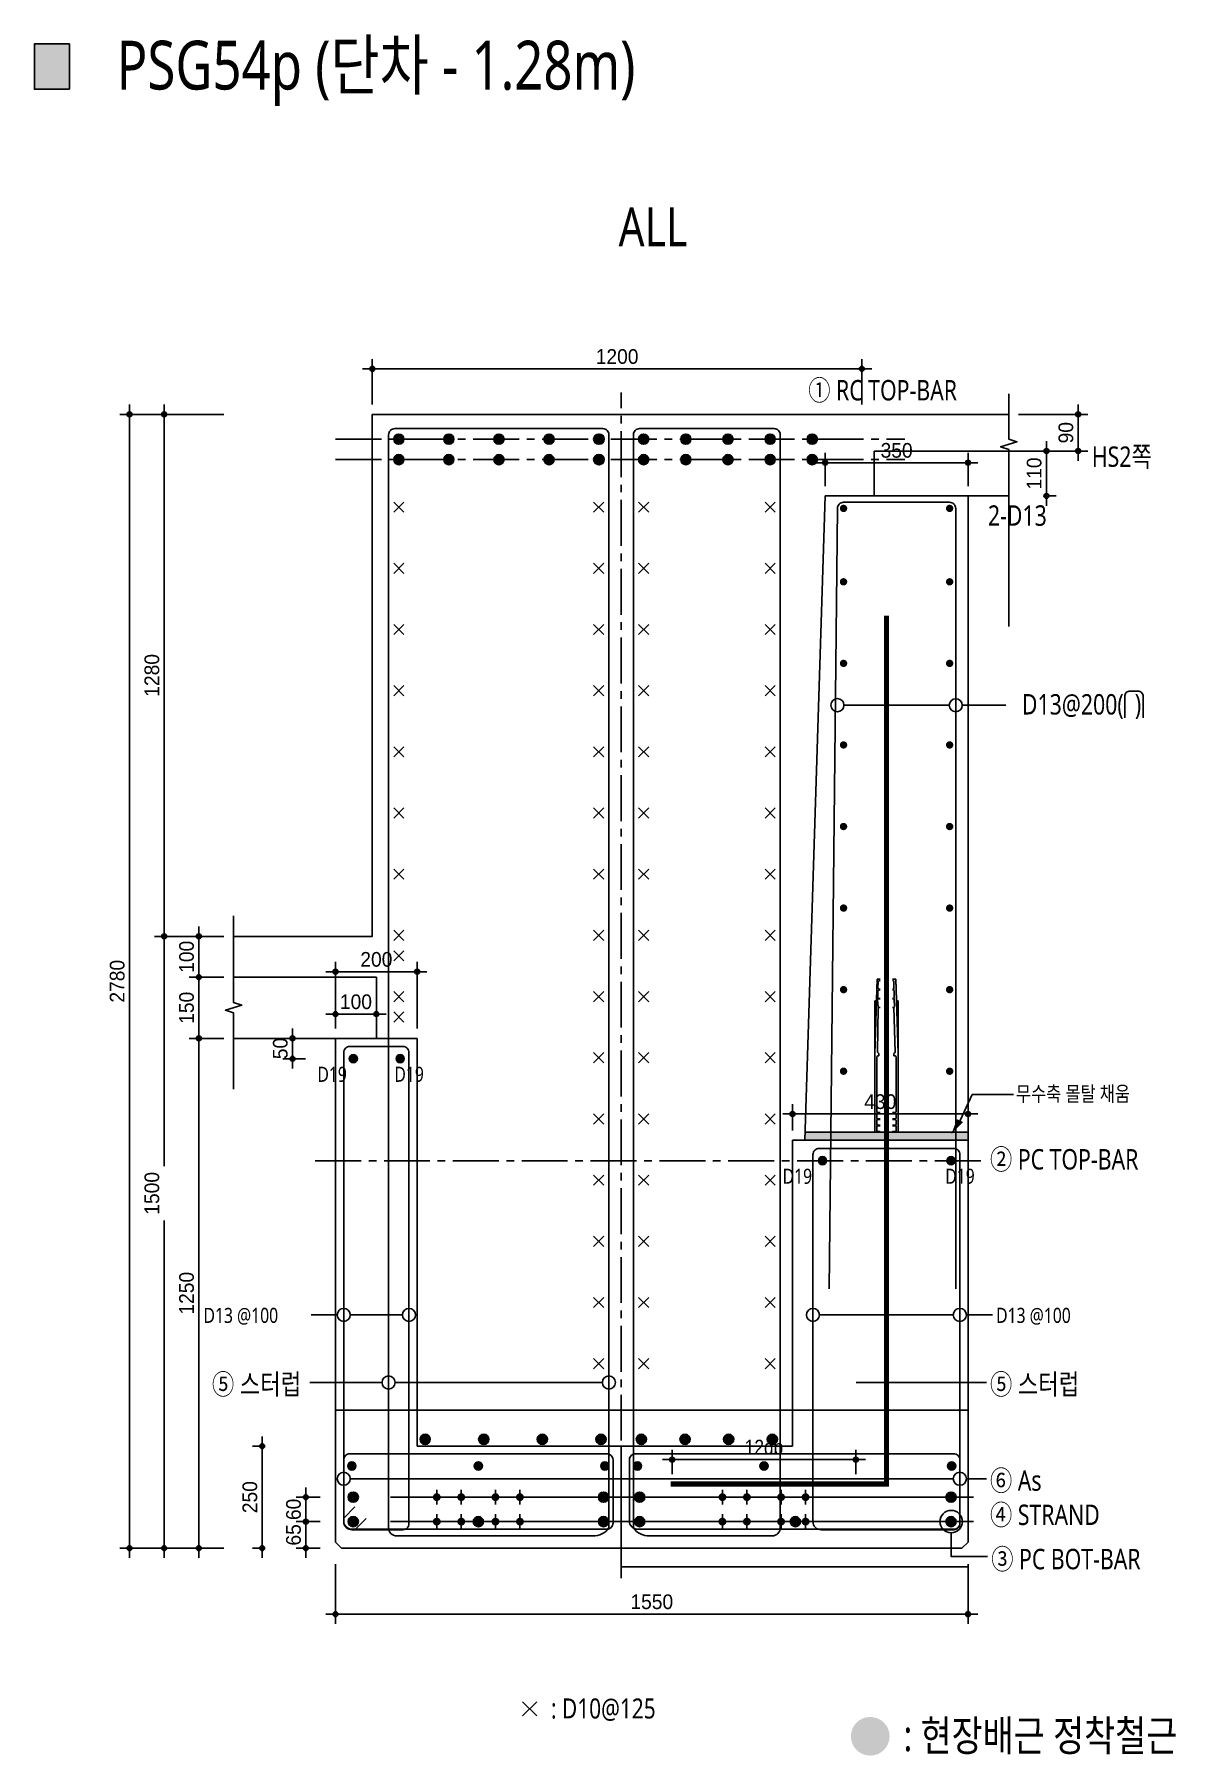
# Model space of a CAD drawing. Header units: millimetres. Extents: x 11948722 to 13111668, y -10771712 to -10232988.
# Drawn here: x 13102018 to 13104814, y -10473972 to -10469752 of the extents above; entities that cross this region are included whole.
import ezdxf
from ezdxf.enums import TextEntityAlignment as Align

# ---------------------------------------------------------------- set-up
doc = ezdxf.new("R2010")
doc.units = ezdxf.units.MM
doc.header["$LTSCALE"] = 150
doc.header["$MEASUREMENT"] = 0
for name, pattern in [('CEN', [6.2, 6, -0.1, 0, -0.1]), ('CENTER', [50.8, 31.75, -6.35, 6.35, -6.35]), ('CENTER2', [1.125, 0.75, -0.125, 0.125, -0.125]), ('HIDDEN', [2, 1, -1])]:
    doc.linetypes.add(name, pattern=pattern)
doc.layers.get('0').update_dxf_attribs({"linetype": 'CONTINUOUS'})
doc.layers.get('Defpoints').update_dxf_attribs({"color": 117, "linetype": 'CONTINUOUS'})
for name, color, linetype in [('0-BAR', 2, 'CONTINUOUS'), ('0-TXT', 7, 'CONTINUOUS'), ('2023_0223 도연', 7, 'CONTINUOUS'), ('3', 1, 'CENTER'), ('BAR', 3, 'CONTINUOUS'), ('CENT', 1, 'CEN'), ('CON-C', 2, 'CONTINUOUS'), ('DIM', 7, 'CONTINUOUS'), ('ETC', 8, 'CONTINUOUS'), ('FIN', 5, 'CONTINUOUS'), ('H', 2, 'HIDDEN'), ('SIT', 7, 'CONTINUOUS'), ('STRAND', 7, 'CENTER2'), ('TEXT', 3, 'CONTINUOUS'), ('보조근', 7, 'CONTINUOUS')]:
    doc.layers.add(name, color=color, linetype=linetype)
doc.styles.get("Standard").update_dxf_attribs({"font": 'NanumGothic.ttf'})
doc.styles.add('굴림', font='', dxfattribs={"width": 0.9})
doc.styles.add('돋움', font='')
doc.styles.get('굴림').set_extended_font_data('Dotum')
doc.styles.get('돋움').set_extended_font_data('Dotum')
doc.linetypes.add('ZIGZAG', pattern='A,0.0001,-0.2,[131,ltypeshp.shx,S=0.2,R=0,X=-0.2,Y=0],-0.4,[131,ltypeshp.shx,S=0.2,R=180,X=0.2,Y=0],-0.2', length=0.8001)
doc.dimstyles.new('S_10', dxfattribs={"dimscale": 10, "dimtxt": 3, "dimasz": 1, "dimexe": 2, "dimexo": 2, "dimgap": 1, "dimtad": 1, "dimdec": 0, "dimzin": 0, "dimdsep": 46, "dimtxsty": '돋움', "dimblk1": 'DD', "dimblk2": 'DD', "dimsah": 1, "dimcen": 2.5, "dimdle": 8, "dimclrd": 256, "dimclre": 256, "dimclrt": 3, "dimadec": 0, "dimazin": 0, "dimtfac": 1, "dimtdec": 0, "dimtix": 1, "dimtmove": 2, "dimatfit": 3, "dimldrblk": 'DD', "dimfxl": 1, "dimtolj": 1, "dimtzin": 0, "dimarcsym": 0})

# ---------------------------------------------------------------- blocks, each defined once
blk = doc.blocks.new('DD')
blk.add_line((-2, 0), (2, 0))
for radius in [0.5, 0.25]:
    blk.add_circle((0, 0), radius)
blk = doc.blocks.new('*D1621')
at = {"layer": 'Defpoints', "color": 0, "transparency": 16777216}
for p in [(-926590.8, -322144.1), (-926420.8, -322144.1), (-926440.8, -322254.1)]:
    blk.add_point(p, dxfattribs=at)
at = {"layer": 'DIM', "lineweight": -2, "transparency": 16777216}
for p, q in [((-926566.8, -322144.1), (-926396.8, -322144.1)), ((-926420.8, -322242.1), (-926420.8, -322156.1)), ((-926416.8, -322254.1), (-926396.8, -322254.1))]:
    blk.add_line(p, q, dxfattribs=at)
at = {"layer": 'DIM', "lineweight": -2, "transparency": 16777216, "xscale": 12, "yscale": 12, "zscale": 12}
for p, rotation in [((-926420.8, -322144.1), 90), ((-926420.8, -322254.1), 270)]:
    blk.add_blockref('DD', p, dxfattribs=dict(at, rotation=rotation))
at = {"layer": 'DIM', "transparency": 16777216, "insert": (-926450.8, -322199.1), "char_height": 36, "attachment_point": 5, "rotation": 90, "style": '돋움'}
blk.add_mtext('\\A1;110', dxfattribs=at)
blk = doc.blocks.new('*D1622')
at = {"layer": 'Defpoints', "color": 0, "transparency": 16777216}
for p in [(-928235.9, -324709.1), (-928176.5, -324709.1), (-928176.5, -324769.1)]:
    blk.add_point(p, dxfattribs=at)
at = {"layer": 'DIM', "lineweight": -2, "transparency": 16777216}
for p, q in [((-928235.9, -324697.1), (-928235.9, -324685.1)), ((-928200.5, -324709.1), (-928259.9, -324709.1)), ((-928235.9, -324769.1), (-928235.9, -324709.1)), ((-928200.5, -324769.1), (-928259.9, -324769.1)), ((-928235.9, -324781.1), (-928235.9, -324793.1))]:
    blk.add_line(p, q, dxfattribs=at)
at = {"layer": 'DIM', "lineweight": -2, "transparency": 16777216, "xscale": 12, "yscale": 12, "zscale": 12}
for p, rotation in [((-928235.9, -324709.1), 270), ((-928235.9, -324769.1), 90)]:
    blk.add_blockref('DD', p, dxfattribs=dict(at, rotation=rotation))
at = {"layer": 'DIM', "transparency": 16777216, "insert": (-928265.9, -324739.1), "char_height": 36, "attachment_point": 5, "rotation": 90, "style": '돋움'}
blk.add_mtext('\\A1;60', dxfattribs=at)
blk = doc.blocks.new('*D1623')
at = {"layer": 'Defpoints', "color": 0, "transparency": 16777216}
for p in [(-928235.9, -324769.1), (-928176.5, -324769.1), (-928176.5, -324834.1)]:
    blk.add_point(p, dxfattribs=at)
at = {"layer": 'DIM', "lineweight": -2, "transparency": 16777216}
for p, q in [((-928235.9, -324757.1), (-928235.9, -324745.1)), ((-928200.5, -324769.1), (-928259.9, -324769.1)), ((-928235.9, -324834.1), (-928235.9, -324769.1)), ((-928200.5, -324834.1), (-928259.9, -324834.1)), ((-928235.9, -324846.1), (-928235.9, -324858.1))]:
    blk.add_line(p, q, dxfattribs=at)
at = {"layer": 'DIM', "lineweight": -2, "transparency": 16777216, "xscale": 12, "yscale": 12, "zscale": 12}
for p, rotation in [((-928235.9, -324769.1), 270), ((-928235.9, -324834.1), 90)]:
    blk.add_blockref('DD', p, dxfattribs=dict(at, rotation=rotation))
at = {"layer": 'DIM', "transparency": 16777216, "insert": (-928265.9, -324801.6), "char_height": 36, "attachment_point": 5, "rotation": 90, "style": '돋움'}
blk.add_mtext('\\A1;65', dxfattribs=at)
blk = doc.blocks.new('*D1624')
at = {"layer": 'Defpoints', "color": 0, "transparency": 16777216}
for p in [(-928163, -324849.2), (-926613, -324849.2), (-926613, -324995.9)]:
    blk.add_point(p, dxfattribs=at)
at = {"layer": 'DIM', "lineweight": -2, "transparency": 16777216}
for p, q in [((-928163, -324873.2), (-928163, -325019.9)), ((-926613, -324873.2), (-926613, -325019.9)), ((-928151, -324995.9), (-926625, -324995.9))]:
    blk.add_line(p, q, dxfattribs=at)
at = {"layer": 'DIM', "lineweight": -2, "transparency": 16777216, "xscale": 12, "yscale": 12, "zscale": 12, "rotation": 180}
blk.add_blockref('DD', (-928163, -324995.9), dxfattribs=at)
at = {"layer": 'DIM', "lineweight": -2, "transparency": 16777216, "xscale": 12, "yscale": 12, "zscale": 12}
blk.add_blockref('DD', (-926613, -324995.9), dxfattribs=at)
at = {"layer": 'DIM', "transparency": 16777216, "insert": (-927388, -324965.8), "char_height": 36, "attachment_point": 5, "style": '돋움'}
blk.add_mtext('\\A1;1550', dxfattribs=at)
blk = doc.blocks.new('*D1625')
at = {"layer": 'Defpoints', "color": 0, "transparency": 16777216}
for p in [(-928413, -323334.1), (-928498, -323434.1), (-928413, -323434.1)]:
    blk.add_point(p, dxfattribs=at)
at = {"layer": 'DIM', "lineweight": -2, "transparency": 16777216}
for p, q in [((-928498, -323322.1), (-928498, -323310.1)), ((-928437, -323334.1), (-928522, -323334.1)), ((-928498, -323334.1), (-928498, -323434.1)), ((-928437, -323434.1), (-928522, -323434.1)), ((-928498, -323446.1), (-928498, -323458.1))]:
    blk.add_line(p, q, dxfattribs=at)
at = {"layer": 'DIM', "lineweight": -2, "transparency": 16777216, "xscale": 12, "yscale": 12, "zscale": 12}
for p, rotation in [((-928498, -323334.1), 270), ((-928498, -323434.1), 90)]:
    blk.add_blockref('DD', p, dxfattribs=dict(at, rotation=rotation))
at = {"layer": 'DIM', "transparency": 16777216, "insert": (-928528, -323384.1), "char_height": 36, "attachment_point": 5, "rotation": 90, "style": '돋움'}
blk.add_mtext('\\A1;100', dxfattribs=at)
blk = doc.blocks.new('*D1626')
at = {"layer": 'Defpoints', "color": 0, "transparency": 16777216}
for p in [(-928413, -323434.1), (-928498, -323584.1), (-928413, -323584.1)]:
    blk.add_point(p, dxfattribs=at)
at = {"layer": 'DIM', "lineweight": -2, "transparency": 16777216}
for p, q in [((-928437, -323434.1), (-928522, -323434.1)), ((-928498, -323446.1), (-928498, -323572.1)), ((-928437, -323584.1), (-928522, -323584.1))]:
    blk.add_line(p, q, dxfattribs=at)
at = {"layer": 'DIM', "lineweight": -2, "transparency": 16777216, "xscale": 12, "yscale": 12, "zscale": 12}
for p, rotation in [((-928498, -323434.1), 90), ((-928498, -323584.1), 270)]:
    blk.add_blockref('DD', p, dxfattribs=dict(at, rotation=rotation))
at = {"layer": 'DIM', "transparency": 16777216, "insert": (-928528, -323509.1), "char_height": 36, "attachment_point": 5, "rotation": 90, "style": '돋움'}
blk.add_mtext('\\A1;150', dxfattribs=at)
blk = doc.blocks.new('*D1627')
at = {"layer": 'Defpoints', "color": 0, "transparency": 16777216}
for p in [(-928413, -323584.1), (-928498, -324834.1), (-928413, -324834.1)]:
    blk.add_point(p, dxfattribs=at)
at = {"layer": 'DIM', "lineweight": -2, "transparency": 16777216}
for p, q in [((-928437, -323584.1), (-928522, -323584.1)), ((-928498, -323596.1), (-928498, -324822.1)), ((-928437, -324834.1), (-928522, -324834.1))]:
    blk.add_line(p, q, dxfattribs=at)
at = {"layer": 'DIM', "lineweight": -2, "transparency": 16777216, "xscale": 12, "yscale": 12, "zscale": 12}
for p, rotation in [((-928498, -323584.1), 90), ((-928498, -324834.1), 270)]:
    blk.add_blockref('DD', p, dxfattribs=dict(at, rotation=rotation))
at = {"layer": 'DIM', "transparency": 16777216, "insert": (-928528, -324209.1), "char_height": 36, "attachment_point": 5, "rotation": 90, "style": '돋움'}
blk.add_mtext('\\A1;1250', dxfattribs=at)
blk = doc.blocks.new('*D1628')
at = {"layer": 'Defpoints', "color": 0, "transparency": 16777216}
for p in [(-928413, -323334.1), (-928583, -324834.1), (-928413, -324834.1)]:
    blk.add_point(p, dxfattribs=at)
at = {"layer": 'DIM', "lineweight": -2, "transparency": 16777216}
for p, q in [((-928437, -323334.1), (-928607, -323334.1)), ((-928583, -323346.1), (-928583, -323897.6)), ((-928583, -324822.1), (-928583, -324030.5)), ((-928437, -324834.1), (-928607, -324834.1))]:
    blk.add_line(p, q, dxfattribs=at)
at = {"layer": 'DIM', "lineweight": -2, "transparency": 16777216, "xscale": 12, "yscale": 12, "zscale": 12}
for p, rotation in [((-928583, -323334.1), 90), ((-928583, -324834.1), 270)]:
    blk.add_blockref('DD', p, dxfattribs=dict(at, rotation=rotation))
at = {"layer": 'DIM', "transparency": 16777216, "insert": (-928613, -323964.1), "char_height": 36, "attachment_point": 5, "rotation": 90, "style": '돋움'}
blk.add_mtext('\\A1;1500', dxfattribs=at)
blk = doc.blocks.new('*D1629')
at = {"layer": 'Defpoints', "color": 0, "transparency": 16777216}
for p in [(-928063, -323524.6), (-928163, -323584.1), (-928063, -323584.1)]:
    blk.add_point(p, dxfattribs=at)
at = {"layer": 'DIM', "lineweight": -2, "transparency": 16777216}
for p, q in [((-928163, -323560.1), (-928163, -323500.6)), ((-928063, -323560.1), (-928063, -323500.6)), ((-928175, -323524.6), (-928187, -323524.6)), ((-928163, -323524.6), (-928063, -323524.6)), ((-928051, -323524.6), (-928039, -323524.6))]:
    blk.add_line(p, q, dxfattribs=at)
at = {"layer": 'DIM', "lineweight": -2, "transparency": 16777216, "xscale": 12, "yscale": 12, "zscale": 12}
blk.add_blockref('DD', (-928163, -323524.6), dxfattribs=at)
at = {"layer": 'DIM', "lineweight": -2, "transparency": 16777216, "xscale": 12, "yscale": 12, "zscale": 12, "rotation": 180}
blk.add_blockref('DD', (-928063, -323524.6), dxfattribs=at)
at = {"layer": 'DIM', "transparency": 16777216, "insert": (-928113, -323494.6), "char_height": 36, "attachment_point": 5, "style": '돋움'}
blk.add_mtext('\\A1;100', dxfattribs=at)
blk = doc.blocks.new('*D1630')
at = {"layer": 'Defpoints', "color": 0, "transparency": 16777216}
for p in [(-927043, -323769.6), (-927043, -323834.1), (-926613, -323834.1)]:
    blk.add_point(p, dxfattribs=at)
at = {"layer": 'DIM', "lineweight": -2, "transparency": 16777216}
for p, q in [((-927043, -323810.1), (-927043, -323745.6)), ((-926625, -323769.6), (-927031, -323769.6)), ((-926613, -323810.1), (-926613, -323745.6))]:
    blk.add_line(p, q, dxfattribs=at)
at = {"layer": 'DIM', "lineweight": -2, "transparency": 16777216, "xscale": 12, "yscale": 12, "zscale": 12, "rotation": 180}
blk.add_blockref('DD', (-927043, -323769.6), dxfattribs=at)
at = {"layer": 'DIM', "lineweight": -2, "transparency": 16777216, "xscale": 12, "yscale": 12, "zscale": 12}
blk.add_blockref('DD', (-926613, -323769.6), dxfattribs=at)
at = {"layer": 'DIM', "transparency": 16777216, "insert": (-926828, -323739.6), "char_height": 36, "attachment_point": 5, "style": '돋움'}
blk.add_mtext('\\A1;430', dxfattribs=at)
blk = doc.blocks.new('*D1631')
at = {"layer": 'Defpoints', "color": 0, "transparency": 16777216}
for p in [(-928073, -321942.5), (-928073, -322054.1), (-926873, -322054.1)]:
    blk.add_point(p, dxfattribs=at)
at = {"layer": 'DIM', "lineweight": -2, "transparency": 16777216}
for p, q in [((-928073, -322030.1), (-928073, -321918.5)), ((-926885, -321942.5), (-928061, -321942.5)), ((-926873, -322030.1), (-926873, -321918.5))]:
    blk.add_line(p, q, dxfattribs=at)
at = {"layer": 'DIM', "lineweight": -2, "transparency": 16777216, "xscale": 12, "yscale": 12, "zscale": 12, "rotation": 180}
blk.add_blockref('DD', (-928073, -321942.5), dxfattribs=at)
at = {"layer": 'DIM', "lineweight": -2, "transparency": 16777216, "xscale": 12, "yscale": 12, "zscale": 12}
blk.add_blockref('DD', (-926873, -321942.5), dxfattribs=at)
at = {"layer": 'DIM', "transparency": 16777216, "insert": (-927473, -321912.5), "char_height": 36, "attachment_point": 5, "style": '돋움'}
blk.add_mtext('\\A1;1200', dxfattribs=at)
blk = doc.blocks.new('*D1632')
at = {"layer": 'Defpoints', "color": 0, "transparency": 16777216}
for p in [(-928268.3, -323584.1, 0), (-928213, -323584.1, 0), (-928213, -323634.1, 0)]:
    blk.add_point(p, dxfattribs=at)
at = {"layer": 'DIM', "lineweight": -2, "transparency": 16777216}
for p, q in [((-928268.3, -323572.1, 0), (-928268.3, -323560.1, 0)), ((-928237, -323584.1, 0), (-928292.3, -323584.1, 0)), ((-928268.3, -323634.1, 0), (-928268.3, -323584.1, 0)), ((-928237, -323634.1, 0), (-928292.3, -323634.1, 0)), ((-928268.3, -323646.1, 0), (-928268.3, -323658.1, 0))]:
    blk.add_line(p, q, dxfattribs=at)
at = {"layer": 'DIM', "lineweight": -2, "transparency": 16777216, "xscale": 12, "yscale": 12, "zscale": 12}
for p, rotation in [((-928268.3, -323584.1, 0), 270), ((-928268.3, -323634.1, 0), 90)]:
    blk.add_blockref('DD', p, dxfattribs=dict(at, rotation=rotation))
at = {"layer": 'DIM', "transparency": 16777216, "insert": (-928298.3, -323609.1, 0), "char_height": 36, "attachment_point": 5, "rotation": 90, "style": '돋움'}
blk.add_mtext('\\A1;50', dxfattribs=at)
blk = doc.blocks.new('*D1633')
at = {"layer": 'Defpoints', "color": 0, "transparency": 16777216}
for p in [(-928668, -322054.1), (-928413, -322054.1), (-928413, -324834.1)]:
    blk.add_point(p, dxfattribs=at)
at = {"layer": 'DIM', "lineweight": -2, "transparency": 16777216}
for p, q in [((-928437, -322054.1), (-928692, -322054.1)), ((-928668, -324822.1), (-928668, -322066.1)), ((-928437, -324834.1), (-928692, -324834.1))]:
    blk.add_line(p, q, dxfattribs=at)
at = {"layer": 'DIM', "lineweight": -2, "transparency": 16777216, "xscale": 12, "yscale": 12, "zscale": 12}
for p, rotation in [((-928668, -322054.1), 90), ((-928668, -324834.1), 270)]:
    blk.add_blockref('DD', p, dxfattribs=dict(at, rotation=rotation))
at = {"layer": 'DIM', "transparency": 16777216, "insert": (-928698, -323444.1), "char_height": 36, "attachment_point": 5, "rotation": 90, "style": '돋움'}
blk.add_mtext('\\A1;2780', dxfattribs=at)
blk = doc.blocks.new('*D1634')
at = {"layer": 'Defpoints', "color": 0, "transparency": 16777216}
for p in [(-928583, -322054.1), (-928413, -322054.1), (-928413, -323334.1)]:
    blk.add_point(p, dxfattribs=at)
at = {"layer": 'DIM', "lineweight": -2, "transparency": 16777216}
for p, q in [((-928437, -322054.1), (-928607, -322054.1)), ((-928583, -323322.1), (-928583, -322066.1)), ((-928437, -323334.1), (-928607, -323334.1))]:
    blk.add_line(p, q, dxfattribs=at)
at = {"layer": 'DIM', "lineweight": -2, "transparency": 16777216, "xscale": 12, "yscale": 12, "zscale": 12}
for p, rotation in [((-928583, -322054.1), 90), ((-928583, -323334.1), 270)]:
    blk.add_blockref('DD', p, dxfattribs=dict(at, rotation=rotation))
at = {"layer": 'DIM', "transparency": 16777216, "insert": (-928613, -322694.1), "char_height": 36, "attachment_point": 5, "rotation": 90, "style": '돋움'}
blk.add_mtext('\\A1;1280', dxfattribs=at)
blk = doc.blocks.new('*D1635')
at = {"layer": 'Defpoints', "color": 0, "transparency": 16777216}
for p in [(-926613, -322172.6), (-926963, -322254.1), (-926613, -322254.1)]:
    blk.add_point(p, dxfattribs=at)
at = {"layer": 'DIM', "lineweight": -2, "transparency": 16777216}
for p, q in [((-926963, -322230.1), (-926963, -322148.6)), ((-926613, -322230.1), (-926613, -322148.6)), ((-926951, -322172.6), (-926625, -322172.6))]:
    blk.add_line(p, q, dxfattribs=at)
at = {"layer": 'DIM', "lineweight": -2, "transparency": 16777216, "xscale": 12, "yscale": 12, "zscale": 12, "rotation": 180}
blk.add_blockref('DD', (-926963, -322172.6), dxfattribs=at)
at = {"layer": 'DIM', "lineweight": -2, "transparency": 16777216, "xscale": 12, "yscale": 12, "zscale": 12}
blk.add_blockref('DD', (-926613, -322172.6), dxfattribs=at)
at = {"layer": 'DIM', "transparency": 16777216, "insert": (-926788, -322142.6), "char_height": 36, "attachment_point": 5, "style": '돋움'}
blk.add_mtext('\\A1;350', dxfattribs=at)
blk = doc.blocks.new('*D1636')
at = {"layer": 'Defpoints', "color": 0, "transparency": 16777216}
for p in [(-926513, -322054.1), (-926343, -322054.1), (-926513, -322144.1)]:
    blk.add_point(p, dxfattribs=at)
at = {"layer": 'DIM', "lineweight": -2, "transparency": 16777216}
for p, q in [((-926489, -322054.1), (-926319, -322054.1)), ((-926343, -322132.1), (-926343, -322066.1)), ((-926489, -322144.1), (-926319, -322144.1))]:
    blk.add_line(p, q, dxfattribs=at)
at = {"layer": 'DIM', "lineweight": -2, "transparency": 16777216, "xscale": 12, "yscale": 12, "zscale": 12}
for p, rotation in [((-926343, -322054.1), 90), ((-926343, -322144.1), 270)]:
    blk.add_blockref('DD', p, dxfattribs=dict(at, rotation=rotation))
at = {"layer": 'DIM', "transparency": 16777216, "insert": (-926373, -322099.1), "char_height": 36, "attachment_point": 5, "rotation": 90, "style": '돋움'}
blk.add_mtext('\\A1;90', dxfattribs=at)
blk = doc.blocks.new('*D1637')
at = {"layer": 'Defpoints', "color": 0, "transparency": 16777216}
for p in [(-927963, -323420.7), (-928163, -323584.1), (-927963, -323584.1)]:
    blk.add_point(p, dxfattribs=at)
at = {"layer": 'DIM', "lineweight": -2, "transparency": 16777216}
for p, q in [((-928163, -323560.1), (-928163, -323396.7)), ((-928151, -323420.7), (-927975, -323420.7)), ((-927963, -323560.1), (-927963, -323396.7))]:
    blk.add_line(p, q, dxfattribs=at)
at = {"layer": 'DIM', "lineweight": -2, "transparency": 16777216, "xscale": 12, "yscale": 12, "zscale": 12, "rotation": 180}
blk.add_blockref('DD', (-928163, -323420.7), dxfattribs=at)
at = {"layer": 'DIM', "lineweight": -2, "transparency": 16777216, "xscale": 12, "yscale": 12, "zscale": 12}
blk.add_blockref('DD', (-927963, -323420.7), dxfattribs=at)
at = {"layer": 'DIM', "transparency": 16777216, "insert": (-928063, -323390.7), "char_height": 36, "attachment_point": 5, "style": '돋움'}
blk.add_mtext('\\A1;200', dxfattribs=at)
blk = doc.blocks.new('*D1638')
at = {"layer": 'Defpoints', "color": 0, "transparency": 16777216}
for p in [(-928313.5, -324584.1), (-928342.8, -324834.1), (-928313.5, -324834.1)]:
    blk.add_point(p, dxfattribs=at)
at = {"layer": 'DIM', "lineweight": -2, "transparency": 16777216}
for p, q in [((-928337.5, -324584.1), (-928366.8, -324584.1)), ((-928342.8, -324596.1), (-928342.8, -324822.1)), ((-928337.5, -324834.1), (-928366.8, -324834.1))]:
    blk.add_line(p, q, dxfattribs=at)
at = {"layer": 'DIM', "lineweight": -2, "transparency": 16777216, "xscale": 12, "yscale": 12, "zscale": 12}
for p, rotation in [((-928342.8, -324584.1), 90), ((-928342.8, -324834.1), 270)]:
    blk.add_blockref('DD', p, dxfattribs=dict(at, rotation=rotation))
at = {"layer": 'DIM', "transparency": 16777216, "insert": (-928372.8, -324709.1), "char_height": 36, "attachment_point": 5, "rotation": 90, "style": '돋움'}
blk.add_mtext('\\A1;250', dxfattribs=at)
blk = doc.blocks.new('strand')
at = {"layer": 'STRAND'}
for p, q in [((-18, 0), (18, 0)), ((0, -18), (0, 18))]:
    blk.add_line(p, q, dxfattribs=at)
at = {"layer": 'STRAND', "const_width": 9.6}
blk.add_lwpolyline([(-4.8, 0, 1), (4.8, 0, 1)], format="xyb", close=True, dxfattribs=at)
blk = doc.blocks.new('BCS25')
at = {"layer": '보조근'}
for p, q in [((-192.8, 28.7), (-375, 22.8)), ((-375, 22.8), (-375, 15.1)), ((-371.5, 15.7), (-371.5, 15.1)), ((-352.2, 18.5), (-369.9, 17.9)), ((-350.2, 16.6), (-350.2, 15.1)), ((-348.9, 17), (-348.9, 15.1)), ((-330, 19.3), (-346.9, 18.7)), ((-328, 17.2), (-328, 15.1)), ((-326.6, 17.8), (-326.6, 15.1)), ((-307.8, 20), (-324.7, 19.4)), ((0, 28.7), (-322.2, 28.7)), ((-196.5, 21.8), (-305.8, 17.9)), ((-305.8, 18.5), (-305.8, 15.1)), ((-187.2, 18.2), (-192.8, 18.2)), ((-50.1, 23.8), (-185.1, 23.8)), ((-48, 21.7), (-48, 15)), ((-46.6, 21.7), (-46.6, 15)), ((-34.7, 23.8), (-44.5, 23.8)), ((-32.6, 21.7), (-32.6, 15)), ((-31.2, 21.7), (-32.6, 21.7)), ((-31.2, 21.7), (-31.2, 15)), ((-19.3, 23.8), (-29.1, 23.8)), ((-17.2, 21.7), (-17.2, 15)), ((-15.8, 21.7), (-17.2, 21.7)), ((-15.8, 21.7), (-15.8, 15)), ((-3.9, 23.8), (-13.7, 23.8)), ((-1.8, 21.7), (-1.8, 15)), ((0, 21.7), (-1.8, 21.7)), ((0, 28.7), (0, 15)), ((-375, -15.1), (-375, -22.8)), ((-192.8, -28.7), (-375, -22.8)), ((-371.5, -15.1), (-371.5, -15.7)), ((-352.2, -20.6), (-369.9, -20)), ((-350.2, -15.1), (-350.2, -16.6)), ((-348.9, -15.1), (-348.9, -16.5)), ((-330, -21.4), (-346.9, -20.8)), ((-328, -15.1), (-328, -19.2)), ((-326.6, -15.1), (-326.6, -19.4)), ((-307.8, -20), (-324.7, -21.5)), ((0, -28.7), (-322.2, -28.7)), ((-305.8, -15.1), (-305.8, -20)), ((-196.5, -21.8), (-305.8, -20)), ((-187.2, -18.2), (-192.8, -18.2)), ((-50.1, -23.8), (-185.1, -23.8)), ((-48, -15), (-48, -21.7)), ((-46.6, -15), (-46.6, -21.7)), ((-34.7, -23.8), (-44.5, -23.8)), ((-32.6, -15), (-32.6, -21.7)), ((-31.2, -21.7), (-32.6, -21.7)), ((-31.2, -15), (-31.2, -21.7)), ((-19.3, -23.8), (-29.1, -23.8)), ((-17.2, -15), (-17.2, -21.7)), ((-15.8, -21.7), (-17.2, -21.7)), ((-15.8, -15), (-15.8, -21.7)), ((-3.9, -23.8), (-13.7, -23.8)), ((-1.8, -15), (-1.8, -21.7)), ((0, -21.7), (-1.8, -21.7)), ((0, -15), (0, -28.7))]:
    blk.add_line(p, q, dxfattribs=at)
for points in [[(-375, 22.8), (-322.2, 24.6), (-322.2, 28.7)], [(-375, 22.8), (-369.4, 23)], [(-375, -22.8), (-369.4, -23)], [(-375, -22.8), (-322.2, -24.6), (-322.2, -28.7)]]:
    blk.add_lwpolyline(points, dxfattribs=at)
blk.add_circle((-190, 0), 2.8, dxfattribs=at)
for centre, radius, start, end in [((-369.3, 15.7), 2.21, 92.817, 180.4583), ((-352.3, 16.4), 2.1, 0, 90), ((-346.6, 16.5), 2.21, 92.817, 180.4583), ((-330.2, 17.2), 2.1, 0, 90), ((-324.4, 17.2), 2.21, 92.817, 180.4583), ((-307.9, 17.9), 2.1, 0, 90), ((-198.1, 16.4), 5.62, 18.5681, 72.7075), ((-179.6, 18.6), 7.59, 136.1986, 182.6893), ((-50.1, 21.7), 2.1, 0, 90), ((-44.5, 21.7), 2.1, 90, 180), ((-34.7, 21.7), 2.1, 0, 90), ((-29.1, 21.7), 2.1, 90, 180), ((-19.3, 21.7), 2.1, 0, 90), ((-13.7, 21.7), 2.1, 90, 180), ((-3.9, 21.7), 2.1, 0, 90), ((-366.5, -15.9), 5.01, 177.1951, 234.6171), ((-355, -16.6), 4.8, 304.075, 2.7949), ((-343.8, -16.7), 5.01, 177.1951, 234.6171), ((-330.2, -19.3), 2.1, 270, 0), ((-324.4, -19.3), 2.21, 179.5417, 267.183), ((-306.9, -19.4), 1.21, 209.2776, 330.7224), ((-198.1, -16.4), 5.62, 287.2925, 341.4319), ((-179.6, -18.6), 7.59, 177.3107, 223.8014), ((-50.1, -21.7), 2.1, 270, 0), ((-44.5, -21.7), 2.1, 180, 270), ((-34.7, -21.7), 2.1, 270, 0), ((-29.1, -21.7), 2.1, 180, 270), ((-19.3, -21.7), 2.1, 270, 0), ((-13.7, -21.7), 2.1, 180, 270), ((-3.9, -21.7), 2.1, 270, 0)]:
    blk.add_arc(centre, radius, start, end, dxfattribs=at)
blk = doc.blocks.new('*D1640')
at = {"layer": 'Defpoints', "color": 0, "transparency": 16777216}
for p in [(-926888, -324617.1), (-927338, -324676.8), (-926888, -324676.8)]:
    blk.add_point(p, dxfattribs=at)
at = {"layer": 'DIM', "lineweight": -2, "transparency": 16777216}
for p, q in [((-927338, -324652.8), (-927338, -324593.1)), ((-927326, -324617.1), (-926900, -324617.1)), ((-926888, -324652.8), (-926888, -324593.1))]:
    blk.add_line(p, q, dxfattribs=at)
at = {"layer": 'DIM', "lineweight": -2, "transparency": 16777216, "xscale": 12, "yscale": 12, "zscale": 12, "rotation": 180}
blk.add_blockref('DD', (-927338, -324617.1), dxfattribs=at)
at = {"layer": 'DIM', "lineweight": -2, "transparency": 16777216, "xscale": 12, "yscale": 12, "zscale": 12}
blk.add_blockref('DD', (-926888, -324617.1), dxfattribs=at)
at = {"layer": 'DIM', "transparency": 16777216, "insert": (-927113, -324586.6), "char_height": 36, "attachment_point": 5, "style": '굴림'}
blk.add_mtext('\\A1;12db', dxfattribs=at)
blk = doc.blocks.new('zw$F30F')
blk.add_hatch(color=256).paths.add_polyline_path([(163.3, 3884.7), (163.3, 3995.9), (77.8, 3995.9), (77.8, 3884.7)])
at = {"layer": 'BAR'}
h = blk.add_hatch(color=256, dxfattribs=at)
h.dxf.hatch_style = 1
h.paths.add_polyline_path([(983.2, 3026.4, 1), (958.2, 3026.4, 1)])
h = blk.add_hatch(color=256, dxfattribs=at)
h.dxf.hatch_style = 1
h.paths.add_polyline_path([(1105.9, 3026.4, 1), (1080.9, 3026.4, 1)])
h = blk.add_hatch(color=256, dxfattribs=at)
h.dxf.hatch_style = 1
h.paths.add_polyline_path([(1228.7, 3026.4, 1), (1203.7, 3026.4, 1)])
h = blk.add_hatch(color=256, dxfattribs=at)
h.dxf.hatch_style = 1
h.paths.add_polyline_path([(1351.4, 3026.4, 1), (1326.4, 3026.4, 1)])
h = blk.add_hatch(color=256, dxfattribs=at)
h.dxf.hatch_style = 1
h.paths.add_polyline_path([(1448.2, 3026.4, -1), (1473.2, 3026.4, -1)])
h = blk.add_hatch(color=256, dxfattribs=at)
h.dxf.hatch_style = 1
h.paths.add_polyline_path([(1473.2, 3026.4, 1), (1448.2, 3026.4, 1)])
h = blk.add_hatch(color=256, dxfattribs=at)
h.dxf.hatch_style = 1
h.paths.add_polyline_path([(1474.1, 3026.4, 1), (1449.1, 3026.4, 1)])
h = blk.add_hatch(color=256, dxfattribs=at)
h.dxf.hatch_style = 1
h.paths.add_polyline_path([(1474.1, 3026.4, 1), (1449.1, 3026.4, 1)])
h = blk.add_hatch(color=256, dxfattribs=at)
h.dxf.hatch_style = 1
h.paths.add_polyline_path([(1583.2, 3026.4, 1), (1558.2, 3026.4, 1)])
h = blk.add_hatch(color=256, dxfattribs=at)
h.dxf.hatch_style = 1
h.paths.add_polyline_path([(1686.5, 3026.4, 1), (1661.5, 3026.4, 1)])
h = blk.add_hatch(color=256, dxfattribs=at)
h.dxf.hatch_style = 1
h.paths.add_polyline_path([(1789.9, 3026.4, 1), (1764.9, 3026.4, 1)])
h = blk.add_hatch(color=256, dxfattribs=at)
h.dxf.hatch_style = 1
h.paths.add_polyline_path([(1868.2, 3026.4, -1), (1893.2, 3026.4, -1)])
h = blk.add_hatch(color=256, dxfattribs=at)
h.dxf.hatch_style = 1
h.paths.add_polyline_path([(1893.2, 3026.4, 1), (1868.2, 3026.4, 1)])
h = blk.add_hatch(color=256, dxfattribs=at)
h.dxf.hatch_style = 1
h.paths.add_polyline_path([(1893.2, 3026.4, 1), (1868.2, 3026.4, 1)])
h = blk.add_hatch(color=256, dxfattribs=at)
h.dxf.hatch_style = 1
h.paths.add_polyline_path([(1971.5, 3026.4, -1), (1996.5, 3026.4, -1)])
h = blk.add_hatch(color=256, dxfattribs=at)
h.dxf.hatch_style = 1
h.paths.add_polyline_path([(1996.5, 3026.4, 1), (1971.5, 3026.4, 1)])
h = blk.add_hatch(color=256, dxfattribs=at)
h.dxf.hatch_style = 1
h.paths.add_polyline_path([(1996.5, 3026.4, 1), (1971.5, 3026.4, 1)])
h = blk.add_hatch(color=256, dxfattribs=at)
h.dxf.hatch_style = 1
h.paths.add_polyline_path([(983.2, 2976.4, 1), (958.2, 2976.4, 1)])
h = blk.add_hatch(color=256, dxfattribs=at)
h.dxf.hatch_style = 1
h.paths.add_polyline_path([(1105.9, 2976.4, 1), (1080.9, 2976.4, 1)])
h = blk.add_hatch(color=256, dxfattribs=at)
h.dxf.hatch_style = 1
h.paths.add_polyline_path([(1228.7, 2976.4, 1), (1203.7, 2976.4, 1)])
h = blk.add_hatch(color=256, dxfattribs=at)
h.dxf.hatch_style = 1
h.paths.add_polyline_path([(1351.4, 2976.4, 1), (1326.4, 2976.4, 1)])
h = blk.add_hatch(color=256, dxfattribs=at)
h.dxf.hatch_style = 1
h.paths.add_polyline_path([(1448.2, 2976.4, -1), (1473.2, 2976.4, -1)])
h = blk.add_hatch(color=256, dxfattribs=at)
h.dxf.hatch_style = 1
h.paths.add_polyline_path([(1473.2, 2976.4, 1), (1448.2, 2976.4, 1)])
h = blk.add_hatch(color=256, dxfattribs=at)
h.dxf.hatch_style = 1
h.paths.add_polyline_path([(1474.1, 2976.4, 1), (1449.1, 2976.4, 1)])
h = blk.add_hatch(color=256, dxfattribs=at)
h.dxf.hatch_style = 1
h.paths.add_polyline_path([(1583.2, 2976.4, 1), (1558.2, 2976.4, 1)])
h = blk.add_hatch(color=256, dxfattribs=at)
h.dxf.hatch_style = 1
h.paths.add_polyline_path([(1686.5, 2976.4, 1), (1661.5, 2976.4, 1)])
h = blk.add_hatch(color=256, dxfattribs=at)
h.dxf.hatch_style = 1
h.paths.add_polyline_path([(1789.9, 2976.4, 1), (1764.9, 2976.4, 1)])
h = blk.add_hatch(color=256, dxfattribs=at)
h.dxf.hatch_style = 1
h.paths.add_polyline_path([(1868.2, 2976.4, -1), (1893.2, 2976.4, -1)])
h = blk.add_hatch(color=256, dxfattribs=at)
h.dxf.hatch_style = 1
h.paths.add_polyline_path([(1893.2, 2976.4, 1), (1868.2, 2976.4, 1)])
h = blk.add_hatch(color=256, dxfattribs=at)
h.dxf.hatch_style = 1
h.paths.add_polyline_path([(1893.2, 2976.4, 1), (1868.2, 2976.4, 1)])
h = blk.add_hatch(color=256, dxfattribs=at)
h.dxf.hatch_style = 1
h.paths.add_polyline_path([(1971.5, 2976.4, -1), (1996.5, 2976.4, -1)])
h = blk.add_hatch(color=256, dxfattribs=at)
h.dxf.hatch_style = 1
h.paths.add_polyline_path([(1996.5, 2976.4, 1), (1971.5, 2976.4, 1)])
h = blk.add_hatch(color=256, dxfattribs=at)
h.dxf.hatch_style = 1
h.paths.add_polyline_path([(1996.5, 2976.4, 1), (1971.5, 2976.4, 1)])
h = blk.add_hatch(color=256, dxfattribs=at)
h.dxf.hatch_style = 1
h.paths.add_polyline_path([(869.1, 1507.4, 1), (849.1, 1507.4, 1)])
h = blk.add_hatch(color=256, dxfattribs=at)
h.dxf.hatch_style = 1
h.paths.add_polyline_path([(984.1, 1507.4, 1), (964.1, 1507.4, 1)])
h = blk.add_hatch(color=256, dxfattribs=at)
h.dxf.hatch_style = 1
h.paths.add_polyline_path([(2019.1, 1257.4, 1), (1999.1, 1257.4, 1)])
h = blk.add_hatch(color=256, dxfattribs=at)
h.dxf.hatch_style = 1
h.paths.add_polyline_path([(2334.1, 1257.4, 1), (2314.1, 1257.4, 1)])
h = blk.add_hatch(color=1, dxfattribs=at)
h.dxf.hatch_style = 1
h.paths.add_polyline_path([(1047.7, 574.2, 1), (1022.7, 574.2, 1)])
h = blk.add_hatch(color=1, dxfattribs=at)
h.dxf.hatch_style = 1
h.paths.add_polyline_path([(1191.4, 574.2, 1), (1166.4, 574.2, 1)])
h = blk.add_hatch(color=1, dxfattribs=at)
h.dxf.hatch_style = 1
h.paths.add_polyline_path([(1335, 574.2, 1), (1310, 574.2, 1)])
h = blk.add_hatch(color=1, dxfattribs=at)
h.dxf.hatch_style = 1
h.paths.add_polyline_path([(1453.7, 574.2, -1), (1478.7, 574.2, -1)])
h = blk.add_hatch(color=1, dxfattribs=at)
h.dxf.hatch_style = 1
h.paths.add_polyline_path([(1478.7, 574.2, 1), (1453.7, 574.2, 1)])
h = blk.add_hatch(color=1, dxfattribs=at)
h.dxf.hatch_style = 1
h.paths.add_polyline_path([(1577.7, 574.2, 1), (1552.7, 574.2, 1)])
h = blk.add_hatch(color=1, dxfattribs=at)
h.dxf.hatch_style = 1
h.paths.add_polyline_path([(1552.7, 574.2, -1), (1577.7, 574.2, -1)])
h = blk.add_hatch(color=1, dxfattribs=at)
h.dxf.hatch_style = 1
h.paths.add_polyline_path([(1684.7, 574.2, 1), (1659.7, 574.2, 1)])
h = blk.add_hatch(color=1, dxfattribs=at)
h.dxf.hatch_style = 1
h.paths.add_polyline_path([(1659.7, 574.2, -1), (1684.7, 574.2, -1)])
h = blk.add_hatch(color=1, dxfattribs=at)
h.dxf.hatch_style = 1
h.paths.add_polyline_path([(1791.7, 574.2, 1), (1766.7, 574.2, 1)])
h = blk.add_hatch(color=1, dxfattribs=at)
h.dxf.hatch_style = 1
h.paths.add_polyline_path([(1766.7, 574.2, -1), (1791.7, 574.2, -1)])
h = blk.add_hatch(color=1, dxfattribs=at)
h.dxf.hatch_style = 1
h.paths.add_polyline_path([(1873.7, 574.2, -1), (1898.7, 574.2, -1)])
h = blk.add_hatch(color=1, dxfattribs=at)
h.dxf.hatch_style = 1
h.paths.add_polyline_path([(1898.7, 574.2, 1), (1873.7, 574.2, 1)])
h = blk.add_hatch(color=1, dxfattribs=at)
h.dxf.hatch_style = 1
h.paths.add_polyline_path([(1898.7, 574.2, 1), (1873.7, 574.2, 1)])
h = blk.add_hatch(color=1, dxfattribs=at)
h.dxf.hatch_style = 1
h.paths.add_polyline_path([(1873.7, 574.2, -1), (1898.7, 574.2, -1)])
h = blk.add_hatch(color=1, dxfattribs=at)
h.dxf.hatch_style = 1
h.paths.add_polyline_path([(1898.7, 574.2, 1), (1873.7, 574.2, 1)])
h = blk.add_hatch(color=1, dxfattribs=at)
h.dxf.hatch_style = 1
h.paths.add_polyline_path([(1873.7, 574.2, -1), (1898.7, 574.2, -1)])
h = blk.add_hatch(color=256, dxfattribs=at)
h.dxf.hatch_style = 1
h.paths.add_polyline_path([(865.7, 508.9, 1), (845.7, 508.9, 1)])
h = blk.add_hatch(color=256, dxfattribs=at)
h.dxf.hatch_style = 1
h.paths.add_polyline_path([(1175.7, 508.9, 1), (1155.7, 508.9, 1)])
h = blk.add_hatch(color=256, dxfattribs=at)
h.dxf.hatch_style = 1
h.paths.add_polyline_path([(1465.7, 508.9, -1), (1485.7, 508.9, -1)])
h = blk.add_hatch(color=256, dxfattribs=at)
h.dxf.hatch_style = 1
h.paths.add_polyline_path([(1485.7, 508.9, 1), (1465.7, 508.9, 1)])
h = blk.add_hatch(color=256, dxfattribs=at)
h.dxf.hatch_style = 1
h.paths.add_polyline_path([(1485.7, 508.9, 1), (1465.7, 508.9, 1)])
h = blk.add_hatch(color=256, dxfattribs=at)
h.dxf.hatch_style = 1
h.paths.add_polyline_path([(1485.7, 508.9, 1), (1465.7, 508.9, 1)])
h = blk.add_hatch(color=256, dxfattribs=at)
h.dxf.hatch_style = 1
h.paths.add_polyline_path([(1485.7, 508.9, 1), (1465.7, 508.9, 1)])
h = blk.add_hatch(color=256, dxfattribs=at)
h.dxf.hatch_style = 1
h.paths.add_polyline_path([(1565.7, 508.9, 1), (1545.7, 508.9, 1)])
h = blk.add_hatch(color=256, dxfattribs=at)
h.dxf.hatch_style = 1
h.paths.add_polyline_path([(1875.7, 508.9, 1), (1855.7, 508.9, 1)])
h = blk.add_hatch(color=256, dxfattribs=at)
h.dxf.hatch_style = 1
h.paths.add_polyline_path([(2315.7, 508.9, -1), (2335.7, 508.9, -1)])
h = blk.add_hatch(color=256, dxfattribs=at)
h.dxf.hatch_style = 1
h.paths.add_polyline_path([(2335.7, 508.9, 1), (2315.7, 508.9, 1)])
h = blk.add_hatch(color=256, dxfattribs=at)
h.dxf.hatch_style = 1
h.paths.add_polyline_path([(2335.7, 508.9, 1), (2315.7, 508.9, 1)])
h = blk.add_hatch(color=256, dxfattribs=at)
h.dxf.hatch_style = 1
h.paths.add_polyline_path([(2335.7, 508.9, 1), (2315.7, 508.9, 1)])
h = blk.add_hatch(color=256, dxfattribs=at)
h.dxf.hatch_style = 1
h.paths.add_polyline_path([(871.6, 432.4, 1), (846.6, 432.4, 1)])
h = blk.add_hatch(color=256, dxfattribs=at)
h.dxf.hatch_style = 1
h.paths.add_polyline_path([(1459.8, 432.4, -1), (1484.8, 432.4, -1)])
h = blk.add_hatch(color=256, dxfattribs=at)
h.dxf.hatch_style = 1
h.paths.add_polyline_path([(1484.8, 432.4, 1), (1459.8, 432.4, 1)])
h = blk.add_hatch(color=256, dxfattribs=at)
h.dxf.hatch_style = 1
h.paths.add_polyline_path([(1459.8, 432.4, -1), (1484.8, 432.4, -1)])
h = blk.add_hatch(color=256, dxfattribs=at)
h.dxf.hatch_style = 1
h.paths.add_polyline_path([(1573.5, 432.4, 1), (1548.5, 432.4, 1)])
h = blk.add_hatch(color=256, dxfattribs=at)
h.dxf.hatch_style = 1
h.paths.add_polyline_path([(2336.6, 432.4, 1), (2311.6, 432.4, 1)])
h = blk.add_hatch(color=256, dxfattribs=at)
h.dxf.hatch_style = 1
h.paths.add_polyline_path([(871.6, 372.4, 1), (846.6, 372.4, 1)])
h = blk.add_hatch(color=256, dxfattribs=at)
h.dxf.hatch_style = 1
h.paths.add_polyline_path([(1178.2, 372.4, 1), (1153.2, 372.4, 1)])
h = blk.add_hatch(color=256, dxfattribs=at)
h.dxf.hatch_style = 1
h.paths.add_polyline_path([(1459.8, 372.4, -1), (1484.8, 372.4, -1)])
h = blk.add_hatch(color=256, dxfattribs=at)
h.dxf.hatch_style = 1
h.paths.add_polyline_path([(1484.8, 372.4, 1), (1459.8, 372.4, 1)])
h = blk.add_hatch(color=256, dxfattribs=at)
h.dxf.hatch_style = 1
h.paths.add_polyline_path([(1459.8, 372.4, -1), (1484.8, 372.4, -1)])
h = blk.add_hatch(color=256, dxfattribs=at)
h.dxf.hatch_style = 1
h.paths.add_polyline_path([(1484.8, 372.4, 1), (1459.8, 372.4, 1)])
h = blk.add_hatch(color=256, dxfattribs=at)
h.dxf.hatch_style = 1
h.paths.add_polyline_path([(1573.5, 372.4, 1), (1548.5, 372.4, 1)])
h = blk.add_hatch(color=256, dxfattribs=at)
h.dxf.hatch_style = 1
h.paths.add_polyline_path([(1955.1, 372.4, 1), (1930.1, 372.4, 1)])
h = blk.add_hatch(color=256, dxfattribs=at)
h.dxf.hatch_style = 1
h.paths.add_polyline_path([(2336.6, 372.4, 1), (2311.6, 372.4, 1)])
h = blk.add_hatch(color=256, dxfattribs=at)
h.dxf.hatch_style = 1
h.paths.add_polyline_path([(2336.6, 372.4, 1), (2311.6, 372.4, 1)])
h = blk.add_hatch(color=1, dxfattribs=at)
h.dxf.hatch_style = 1
h.paths.add_polyline_path([(2078.7, -153.9, -1), (2173.5, -153.9, -1)])
at = {"layer": 'H'}
h = blk.add_hatch(dxfattribs=at)
h.set_pattern_fill('AR-CONC', color=256, angle=360, style=0)
h.set_pattern_definition([(50, (773542.229, 365168.5973), (7.172601826, -0.62752135), [0.75, -8.25]), (355, (773542.229, 365168.597), (-1.387513336, 7.52192134), [0.6, -6.6]), (100.4514445, (773542.827, 365168.545), (5.78508847, 6.89439991), [0.63740192, -7.01142112]), (46.1842, (773542.229, 365170.597), (10.67241331, -1.65519281), [1.125, -12.375]), (96.6356355, (773543.118, 365170.459), (9.34661946, 9.74118601), [0.95610342, -10.5171376]), (351.184164, (773542.229, 365170.597), (9.34661945, 9.741186), [0.9, -9.90000001]), (21, (773543.229, 365170.0973), (5.96907052, -4.026188907), [0.75, -8.25]), (326, (773543.229, 365170.097), (2.43315332, 7.25150045), [0.6, -6.6]), (71.4514447, (773543.7264, 365169.762), (8.40222377, 3.22531153), [0.6374019, -7.01142112]), (37.5, (773542.229, 365168.5973), (0.121598553, 3.328938538), [0, -6.52, 0, -6.7, 0, -6.625]), (7.5, (773542.229, 365168.5973), (2.630695374, 3.944117119), [0, -3.82, 0, -6.37, 0, -2.525]), (327.5, (773539.999, 365168.5973), (5.338224362, -0.225548717), [0, -2.5, 0, -7.8, 0, -10.35]), (317.5, (773538.999, 365168.5973), (5.831861693, 1.001049823), [0, -3.25, 0, -5.18, 0, -7.35])])
h.paths.add_polyline_path([(2365.7, 1327.4), (1966, 1328.1), (1966, 1308.1), (2365.7, 1307.4)])
blk.add_lwpolyline([(163.3, 3884.7), (163.3, 3995.9), (77.8, 3995.9), (77.8, 3884.7)], close=True)
for points in [[(2465.7, 3137.4), (2465.7, 3026.6), (2485.7, 3020.4), (2445.7, 3007.9), (2465.7, 3001.6), (2465.7, 2567.4)], [(565.7, 1857.4), (565.7, 1644.9), (585.7, 1638.7), (545.7, 1626.2), (565.7, 1619.9), (565.7, 1433)]]:
    blk.add_lwpolyline(points)
at = {"layer": '0-BAR'}
for p, q in [((983.2, 2847.3), (958.2, 2872.3)), ((983.2, 2872.3), (958.2, 2847.3)), ((1448.2, 2847.3), (1473.2, 2872.3)), ((1448.2, 2872.3), (1473.2, 2847.3)), ((1583.2, 2847.3), (1558.2, 2872.3)), ((1583.2, 2872.3), (1558.2, 2847.3)), ((1868.2, 2847.3), (1893.2, 2872.3)), ((1868.2, 2872.3), (1893.2, 2847.3)), ((983.2, 2697.3), (958.2, 2722.3)), ((983.2, 2722.3), (958.2, 2697.3)), ((1448.2, 2697.3), (1473.2, 2722.3)), ((1448.2, 2722.3), (1473.2, 2697.3)), ((1583.2, 2697.3), (1558.2, 2722.3)), ((1583.2, 2722.3), (1558.2, 2697.3)), ((1868.2, 2697.3), (1893.2, 2722.3)), ((1868.2, 2722.3), (1893.2, 2697.3)), ((983.2, 2547.3), (958.2, 2572.3)), ((983.2, 2572.3), (958.2, 2547.3)), ((1448.2, 2547.3), (1473.2, 2572.3)), ((1448.2, 2572.3), (1473.2, 2547.3)), ((1583.2, 2547.3), (1558.2, 2572.3)), ((1583.2, 2572.3), (1558.2, 2547.3)), ((1868.2, 2547.3), (1893.2, 2572.3)), ((1868.2, 2572.3), (1893.2, 2547.3)), ((983.2, 2397.3), (958.2, 2422.3)), ((983.2, 2422.3), (958.2, 2397.3)), ((1448.2, 2397.3), (1473.2, 2422.3)), ((1448.2, 2422.3), (1473.2, 2397.3)), ((1583.2, 2397.3), (1558.2, 2422.3)), ((1583.2, 2422.3), (1558.2, 2397.3)), ((1868.2, 2397.3), (1893.2, 2422.3)), ((1868.2, 2422.3), (1893.2, 2397.3)), ((983.2, 2247.3), (958.2, 2272.3)), ((983.2, 2272.3), (958.2, 2247.3)), ((1448.2, 2247.3), (1473.2, 2272.3)), ((1448.2, 2272.3), (1473.2, 2247.3)), ((1583.2, 2247.3), (1558.2, 2272.3)), ((1583.2, 2272.3), (1558.2, 2247.3)), ((1868.2, 2247.3), (1893.2, 2272.3)), ((1868.2, 2272.3), (1893.2, 2247.3)), ((983.2, 2097.3), (958.2, 2122.3)), ((983.2, 2122.3), (958.2, 2097.3)), ((1448.2, 2097.3), (1473.2, 2122.3)), ((1448.2, 2122.3), (1473.2, 2097.3)), ((1583.2, 2097.3), (1558.2, 2122.3)), ((1583.2, 2122.3), (1558.2, 2097.3)), ((1868.2, 2097.3), (1893.2, 2122.3)), ((1868.2, 2122.3), (1893.2, 2097.3)), ((983.2, 1947.3), (958.2, 1972.3)), ((983.2, 1972.3), (958.2, 1947.3)), ((1448.2, 1947.3), (1473.2, 1972.3)), ((1448.2, 1972.3), (1473.2, 1947.3)), ((1583.2, 1947.3), (1558.2, 1972.3)), ((1583.2, 1972.3), (1558.2, 1947.3)), ((1868.2, 1947.3), (1893.2, 1972.3)), ((1868.2, 1972.3), (1893.2, 1947.3)), ((983.2, 1797.3), (958.2, 1822.3)), ((983.2, 1822.3), (958.2, 1797.3)), ((1448.2, 1797.3), (1473.2, 1822.3)), ((1448.2, 1822.3), (1473.2, 1797.3)), ((1583.2, 1797.3), (1558.2, 1822.3)), ((1583.2, 1822.3), (1558.2, 1797.3)), ((1868.2, 1797.3), (1893.2, 1822.3)), ((1868.2, 1822.3), (1893.2, 1797.3)), ((983.2, 1747.3), (958.2, 1772.3)), ((983.2, 1772.3), (958.2, 1747.3)), ((983.2, 1647.3), (958.2, 1672.3)), ((983.2, 1672.3), (958.2, 1647.3)), ((1448.2, 1647.3), (1473.2, 1672.3)), ((1448.2, 1672.3), (1473.2, 1647.3)), ((1583.2, 1647.3), (1558.2, 1672.3)), ((1583.2, 1672.3), (1558.2, 1647.3)), ((1868.2, 1647.3), (1893.2, 1672.3)), ((1868.2, 1672.3), (1893.2, 1647.3)), ((983.2, 1597.3), (958.2, 1622.3)), ((983.2, 1622.3), (958.2, 1597.3)), ((1448.2, 1497.3), (1473.2, 1522.3)), ((1448.2, 1522.3), (1473.2, 1497.3)), ((1583.2, 1497.3), (1558.2, 1522.3)), ((1583.2, 1522.3), (1558.2, 1497.3)), ((1868.2, 1497.3), (1893.2, 1522.3)), ((1868.2, 1522.3), (1893.2, 1497.3)), ((1448.2, 1347.3), (1473.2, 1372.3)), ((1448.2, 1372.3), (1473.2, 1347.3)), ((1583.2, 1347.3), (1558.2, 1372.3)), ((1583.2, 1372.3), (1558.2, 1347.3)), ((1868.2, 1347.3), (1893.2, 1372.3)), ((1868.2, 1372.3), (1893.2, 1347.3)), ((1448.2, 1197.3), (1473.2, 1222.3)), ((1448.2, 1222.3), (1473.2, 1197.3)), ((1583.2, 1197.3), (1558.2, 1222.3)), ((1583.2, 1222.3), (1558.2, 1197.3)), ((1868.2, 1197.3), (1893.2, 1222.3)), ((1868.2, 1222.3), (1893.2, 1197.3)), ((1448.2, 1047.3), (1473.2, 1072.3)), ((1448.2, 1072.3), (1473.2, 1047.3)), ((1583.2, 1047.3), (1558.2, 1072.3)), ((1583.2, 1072.3), (1558.2, 1047.3)), ((1868.2, 1047.3), (1893.2, 1072.3)), ((1868.2, 1072.3), (1893.2, 1047.3)), ((1448.2, 897.3), (1473.2, 922.3)), ((1448.2, 922.3), (1473.2, 897.3)), ((1583.2, 897.3), (1558.2, 922.3)), ((1583.2, 922.3), (1558.2, 897.3)), ((1868.2, 897.3), (1893.2, 922.3)), ((1868.2, 922.3), (1893.2, 897.3)), ((1448.2, 747.3), (1473.2, 772.3)), ((1448.2, 772.3), (1473.2, 747.3)), ((1583.2, 747.3), (1558.2, 772.3)), ((1583.2, 772.3), (1558.2, 747.3)), ((1868.2, 747.3), (1893.2, 772.3)), ((1868.2, 772.3), (1893.2, 747.3)), ((1308.7, -104.1), (1273.7, -69.1)), ((1308.7, -69.1), (1273.7, -104.1))]:
    blk.add_line(p, q, dxfattribs=at)
at = {"layer": '2023_0223 도연', "ltscale": 2}
for p, q in [((815.7, 645.4), (2365.7, 645.4)), ((1515.7, 261.6), (2365.7, 261.6))]:
    blk.add_line(p, q, dxfattribs=at)
at = {"layer": 'BAR', "color": 4, "linetype": 'Continuous'}
for p, q in [((862.9, 408.3), (835.7, 381.1)), ((890.8, 380.4), (862.8, 352.4))]:
    blk.add_line(p, q, dxfattribs=at)
for points in [[(965.7, 337.4), (1445.7, 337.4, 0.261972), (1485.7, 357.4), (1485.7, 3037.4, 0.414214), (1470.7, 3052.4), (960.7, 3052.4, 0.414214), (945.7, 3037.4), (945.7, 357.4, 0.414214), (965.7, 337.4)], [(1885.7, 337.4), (1585.7, 337.4, -0.261972), (1545.7, 357.4), (1545.7, 3037.4, -0.414214), (1560.7, 3052.4), (1890.7, 3052.4, -0.414214), (1905.7, 3037.4), (1905.7, 357.4, -0.414214), (1885.7, 337.4)], [(2025.7, 942.8), (2045.7, 2856.8, -0.414214), (2060.7, 2871.8), (2320.7, 2871.8, -0.414214), (2335.7, 2856.8), (2335.7, 942.8)]]:
    blk.add_lwpolyline(points, format="xyb", dxfattribs=at)
at = {"layer": 'BAR', "const_width": 9}
for points in [[(2065.2, 2856.8, -1), (2056.2, 2856.8, -1)], [(2316.2, 2856.8, 1), (2325.2, 2856.8, 1)], [(2065.2, 2676.8, -1), (2056.2, 2676.8, -1)], [(2316.2, 2676.8, 1), (2325.2, 2676.8, 1)], [(2065.2, 2476.8, -1), (2056.2, 2476.8, -1)], [(2316.2, 2476.8, 1), (2325.2, 2476.8, 1)], [(2065.2, 2276.8, -1), (2056.2, 2276.8, -1)], [(2316.2, 2276.8, 1), (2325.2, 2276.8, 1)], [(2065.2, 2076.8, -1), (2056.2, 2076.8, -1)], [(2316.2, 2076.8, 1), (2325.2, 2076.8, 1)], [(2065.2, 1876.8, -1), (2056.2, 1876.8, -1)], [(2316.2, 1876.8, 1), (2325.2, 1876.8, 1)], [(2065.2, 1676.8, -1), (2056.2, 1676.8, -1)], [(2316.2, 1676.8, 1), (2325.2, 1676.8, 1)], [(2065.2, 1476.8, -1), (2056.2, 1476.8, -1)], [(2316.2, 1476.8, 1), (2325.2, 1476.8, 1)]]:
    blk.add_lwpolyline(points, format="xyb", close=True, dxfattribs=at)
at = {"layer": 'BAR', "color": 4, "linetype": 'Continuous', "const_width": 12.5}
blk.add_lwpolyline([(2165.7, 2593.4), (2165.7, 464.7), (1637.1, 464.7)], dxfattribs=at)
at = {"layer": 'BAR', "linetype": 'Continuous'}
blk.add_lwpolyline([(2795, 2343.1), (2795, 2395.9, 0.414214), (2782, 2408.9), (2762.8, 2408.9, 0.414214), (2749.8, 2395.9), (2749.8, 2343.1)], format="xyb", dxfattribs=at)
at = {"layer": 'BAR', "color": 4, "linetype": 'Continuous'}
for points in [[(995.7, 367.4, -0.414214), (980.7, 352.4), (855.7, 352.4, -0.414214), (835.7, 372.4), (835.7, 1522.4, -0.414214), (850.7, 1537.4), (980.7, 1537.4, -0.414214), (995.7, 1522.4)], [(1495.7, 368.9, -0.414214), (1480.7, 353.9), (855.7, 353.9, -0.414214), (835.7, 373.9), (835.7, 523.9, -0.414214), (850.7, 538.9), (1480.7, 538.9, -0.414214), (1495.7, 523.9)], [(2345.7, 368.9, -0.414214), (2330.7, 353.9), (1555.7, 353.9, -0.414214), (1535.7, 373.9), (1535.7, 523.9, -0.414214), (1550.7, 538.9), (2330.7, 538.9, -0.414214), (2345.7, 523.9)]]:
    blk.add_lwpolyline(points, format="xyb", close=True, dxfattribs=at)
at = {"layer": 'BAR', "color": 4, "linetype": 'Continuous', "elevation": 0}
blk.add_lwpolyline([(2345.7, 367.4, -0.414214), (2330.7, 352.4), (2005.7, 352.4, -0.414214), (1985.7, 372.4), (1985.7, 1272.4, -0.414214), (2000.7, 1287.4), (2330.7, 1287.4, -0.414214), (2345.7, 1272.4)], format="xyb", close=True, dxfattribs=at)
at = {"layer": 'BAR'}
for centre, radius in [((970.7, 3026.4), 12.5), ((1093.4, 3026.4), 12.5), ((1216.2, 3026.4), 12.5), ((1338.9, 3026.4), 12.5), ((1460.7, 3026.4), 12.5), ((1460.7, 3026.4), 12.5), ((1461.6, 3026.4), 12.5), ((1461.6, 3026.4), 12.5), ((1570.7, 3026.4), 12.5), ((1674, 3026.4), 12.5), ((1777.4, 3026.4), 12.5), ((1880.7, 3026.4), 12.5), ((1880.7, 3026.4), 12.5), ((1880.7, 3026.4), 12.5), ((1984, 3026.4), 12.5), ((1984, 3026.4), 12.5), ((1984, 3026.4), 12.5), ((970.7, 2976.4), 12.5), ((1093.4, 2976.4), 12.5), ((1216.2, 2976.4), 12.5), ((1338.9, 2976.4), 12.5), ((1460.7, 2976.4), 12.5), ((1460.7, 2976.4), 12.5), ((1461.6, 2976.4), 12.5), ((1570.7, 2976.4), 12.5), ((1674, 2976.4), 12.5), ((1777.4, 2976.4), 12.5), ((1880.7, 2976.4), 12.5), ((1880.7, 2976.4), 12.5), ((1880.7, 2976.4), 12.5), ((1984, 2976.4), 12.5), ((1984, 2976.4), 12.5), ((1984, 2976.4), 12.5), ((859.1, 1507.4, 0), 10), ((974.1, 1507.4, 0), 10), ((2009.1, 1257.4, 0), 10), ((2324.1, 1257.4, 0), 10), ((855.7, 508.9), 10), ((1165.7, 508.9), 10), ((1475.7, 508.9), 10), ((1475.7, 508.9), 10), ((1475.7, 508.9), 10), ((1475.7, 508.9), 10), ((1475.7, 508.9), 10), ((1555.7, 508.9), 10), ((1865.7, 508.9), 10), ((2325.7, 508.9), 10), ((2325.7, 508.9), 10), ((2325.7, 508.9), 10), ((2325.7, 508.9), 10), ((859.1, 432.4), 12.5), ((1472.3, 432.4), 12.5), ((1472.3, 432.4), 12.5), ((1472.3, 432.4), 12.5), ((1561, 432.4), 12.5), ((2324.1, 432.4), 12.5), ((859.1, 372.4), 12.5), ((1165.7, 372.4), 12.5), ((1472.3, 372.4), 12.5), ((1472.3, 372.4), 12.5), ((1472.3, 372.4), 12.5), ((1472.3, 372.4), 12.5), ((1561, 372.4), 12.5), ((1942.6, 372.4), 12.5), ((2324.1, 372.4), 12.5), ((2324.1, 372.4), 12.5)]:
    blk.add_circle(centre, radius, dxfattribs=at)
at = {"layer": 'BAR', "color": 1}
for centre in [(1035.2, 574.2), (1178.9, 574.2), (1322.5, 574.2), (1466.2, 574.2), (1466.2, 574.2), (1565.2, 574.2), (1565.2, 574.2), (1672.2, 574.2), (1672.2, 574.2), (1779.2, 574.2), (1779.2, 574.2), (1886.2, 574.2), (1886.2, 574.2), (1886.2, 574.2), (1886.2, 574.2), (1886.2, 574.2), (1886.2, 574.2)]:
    blk.add_circle(centre, 12.5, dxfattribs=at)
at = {"layer": 'CENT', "linetype": 'CENTER2'}
for p, q in [((1515.7, 233.7), (1515.7, 3141.1)), ((815.7, 3026.4), (2210.9, 3026.4)), ((815.7, 2976.4), (2210.9, 2976.4)), ((765.7, 1257.4, 0), (2415.7, 1257.4, 0))]:
    blk.add_line(p, q, dxfattribs=at)
at = {"layer": 'ETC', "linetype": 'ZIGZAG', "ltscale": 20}
for p, q in [((2015.7, 2887.4), (1965.7, 1307.4)), ((1015.7, 1557.4), (935.7, 1557.4)), ((1015.7, 1557.4), (1015.7, 557.4)), ((1935.7, 1307.4), (1935.7, 557.4)), ((1015.7, 557.4), (1935.7, 557.4)), ((1515.7, 307.4), (1515.7, 557.4))]:
    blk.add_line(p, q, dxfattribs=at)
at = {"layer": 'ETC'}
for p, q in [((1965.7, 1327.4), (2365.7, 1327.4)), ((1935.7, 1307.4), (2365.7, 1307.4))]:
    blk.add_line(p, q, dxfattribs=at)
blk.add_lwpolyline([(935.7, 1557.4), (815.7, 1557.4), (815.7, 322.4), (830.7, 307.4), (2350.7, 307.4), (2365.7, 322.4), (2365.7, 2887.4), (2015.7, 2887.4)], dxfattribs=at)
at = {"layer": 'FIN', "color": 1, "linetype": 'CENTER', "ltscale": 0.3}
for p, q in [((2379.2, 432.4), (802.2, 432.4)), ((2379.2, 372.4), (802.2, 372.4))]:
    blk.add_line(p, q, dxfattribs=at)
at = {"layer": 'SIT', "linetype": 'Continuous'}
for points in [[(565.7, 1807.4), (905.7, 1807.4), (905.7, 3087.4), (2465.7, 3087.4)], [(2135.7, 2997.4), (2135.7, 2887.4), (2465.7, 2887.4)], [(2135.7, 2997.4), (2465.7, 2997.4)], [(565.7, 1707.4), (915.7, 1707.4), (915.7, 1557.4), (565.7, 1557.4)]]:
    blk.add_lwpolyline(points, dxfattribs=at)
at = {"layer": 'TEXT'}
for p, q in [((2061.7, 2374.3), (2319.7, 2374)), ((2351.7, 2374.3), (2458.7, 2374.3)), ((819.7, 879.2, 0), (755.7, 879.2)), ((979.7, 879.3, 0), (851.7, 879.3, 0)), ((2001.7, 879.3, 0), (2329.7, 879.3, 0)), ((2361.7, 879.2, 0), (2425.7, 879.2)), ((929.7, 713.6), (753, 713.6)), ((961.7, 713.6), (1469.7, 713.6)), ((2091.7, 713.6), (2410.8, 713.6)), ((851.7, 477.5), (2329.7, 477.5)), ((2361.7, 477.5), (2410.8, 477.5))]:
    blk.add_line(p, q, dxfattribs=at)
at = {"layer": 'TEXT', "transparency": 33554687}
blk.add_lwpolyline([(2346.2, 1355.7), (2376, 1419.4), (2477, 1419.4)], dxfattribs=at)
at = {"layer": 'TEXT'}
blk.add_lwpolyline([(2324.3, 345), (2324.3, 287.3), (2413.3, 287.3)], dxfattribs=at)
for centre, radius in [((2045.7, 2374.3), 16), ((2335.7, 2374), 16), ((835.7, 879.2, 0), 16), ((995.7, 879.3, 0), 16), ((1985.7, 879.3, 0), 16), ((2345.7, 879.2, 0), 16), ((945.7, 713.6), 16), ((1485.7, 713.6), 16), ((835.7, 477.5), 16), ((2345.7, 477.5), 16), ((2324.3, 372.4), 27.5)]:
    blk.add_circle(centre, radius, dxfattribs=at)
at = {"layer": 'TEXT', "transparency": 33554687}
blk.add_solid([(2353.8, 1352.2), (2325, 1322.9), (2338.7, 1359.2)], dxfattribs=at)
at = {"layer": '3', "rotation": 270}
blk.add_blockref('BCS25', (2165.7, 1327.4), dxfattribs=at)
at = {"layer": 'STRAND', "xscale": -1}
for p in [(1063.8, 432.4), (1123.8, 432.4), (1763.8, 432.4), (1823.8, 432.4), (1063.8, 372.4), (1123.8, 372.4), (1763.8, 372.4), (1823.8, 372.4)]:
    blk.add_blockref('strand', p, dxfattribs=at)
at = {"layer": 'STRAND'}
for p in [(1207.6, 432.4), (1267.6, 432.4), (1907.6, 432.4), (1967.6, 432.4), (1207.6, 372.4), (1267.6, 372.4), (1907.6, 372.4), (1967.6, 372.4)]:
    blk.add_blockref('strand', p, dxfattribs=at)
at = {"width": 0.8}
blk.add_text('PSG54p (단차 - 1.28m)', height=119.75, dxfattribs=at).set_placement((279.2, 3943.7), align=Align.MIDDLE_LEFT)
for s, height, p in [('ALL', 95.8, (1593.5, 3547)), ('HS2쪽', 50, (2742.8, 2983.7))]:
    blk.add_text(s, height=height, dxfattribs=at).set_placement(p, align=Align.MIDDLE_CENTER)
at = {"layer": '0-TXT', "ltscale": 0.8, "width": 0.8}
for s, height, p in [('① RC TOP-BAR', 50, (1974.2, 3171.6)), ('D19', 36.96, (771.3, 1487.7)), ('D19', 36.96, (959.9, 1487.7)), ('② PC TOP-BAR', 50, (2419.6, 1285.8, 0)), ('D19', 36.96, (1911.3, 1237.7, 0)), ('D19', 36.96, (2309.9, 1237.7, 0)), ('⑤ 스터럽', 50, (512.8, 734.2)), ('⑤ 스터럽', 50, (2419.6, 734.2)), ('⑥ As', 50, (2419.6, 498.1)), ('④ STRAND', 50, (2419.6, 414.1)), ('③ PC BOT-BAR', 50, (2422.6, 305.6))]:
    blk.add_text(s, height=height, dxfattribs=at).set_placement(p, align=Align.TOP_LEFT)
for s, p in [('2-D13', (2486.6, 2839.3)), ('D13@200(  )', (2644, 2376.4))]:
    blk.add_text(s, height=50, dxfattribs=at).set_placement(p, align=Align.MIDDLE_CENTER)
at = {"layer": '0-TXT', "ltscale": 0.8, "transparency": 33554687, "width": 0.8}
blk.add_text('무수축 몰탈 채움', height=36.96, dxfattribs=at).set_placement((2483, 1440.1), align=Align.TOP_LEFT)
at = {"layer": '0-TXT', "ltscale": 0.8, "width": 0.8}
for rotation, p in [(0.0207, (492.1, 896.6, 0)), (359.9793, (2434.6, 896.7, 0))]:
    blk.add_text('D13 @100', height=36.96, rotation=rotation, dxfattribs=at).set_placement(p, align=Align.TOP_LEFT)
at = {"layer": '0-TXT', "width": 0.8}
blk.add_text(': D10@125', height=49.11, dxfattribs=at).set_placement((1343.6, -61.2), align=Align.TOP_LEFT)
blk.add_text(' : 현장배근 정착철근', height=75.762, dxfattribs=at).set_placement((2187.3, -152.4), align=Align.MIDDLE_LEFT)
at = {"layer": 'DIM'}
for base, p1, p2, angle, picture, middle in [((905.7, 3199), (2105.7, 3087.4), (905.7, 3087.4), 180, '*D1631', (1505.7, 3229)), ((310.7, 3087.4), (565.7, 307.4), (565.7, 3087.4), 270, '*D1633', (280.7, 1697.4)), ((395.7, 3087.4), (565.7, 1807.4), (565.7, 3087.4), 270, '*D1634', (365.7, 2447.4)), ((2635.7, 3087.4), (2465.7, 2997.4), (2465.7, 3087.4), 270, '*D1636', (2605.7, 3042.4)), ((2365.7, 2968.9), (2015.7, 2887.4), (2365.7, 2887.4), 180, '*D1635', (2190.7, 2998.9)), ((2557.9, 2997.4), (2537.9, 2887.4), (2387.9, 2997.4), 270, '*D1621', (2527.9, 2942.4)), ((480.7, 1707.4), (565.7, 1807.4), (565.7, 1707.4), 90, '*D1625', (450.7, 1757.4)), ((480.7, 1557.4), (565.7, 1707.4), (565.7, 1557.4), 90, '*D1626', (450.7, 1632.4)), ((915.7, 1616.9), (815.7, 1557.4), (915.7, 1557.4), 180, '*D1629', (865.7, 1646.9)), ((480.7, 307.4), (565.7, 1557.4), (565.7, 307.4), 90, '*D1627', (450.7, 932.4)), ((710.4, 1557.4, 0), (765.7, 1507.4, 0), (765.7, 1557.4, 0), 270, '*D1632', (680.4, 1532.4, 0)), ((635.9, 307.4), (665.2, 557.4), (665.2, 307.4), 90, '*D1638', (605.8, 432.4)), ((742.8, 432.4), (802.2, 372.4), (802.2, 432.4), 90, '*D1622', (712.7, 402.4)), ((742.8, 372.4), (802.2, 307.4), (802.2, 372.4), 90, '*D1623', (712.7, 339.9)), ((2365.7, 145.6), (815.7, 292.3), (2365.7, 292.3), 180, '*D1624', (1590.7, 175.7))]:
    dim = blk.add_linear_dim(base=base, p1=p1, p2=p2, angle=angle, dimstyle='S_10', override={"dimscale": 12, "dimclrt": 256}, dxfattribs=at)
    dim.commit()
    dim.dimension.update_dxf_attribs({"geometry": picture, "text_midpoint": middle, "insert": (928978.7, 325141.5)})
dim = blk.add_linear_dim(base=(395.7, 307.4), p1=(565.7, 1807.4), p2=(565.7, 307.4), angle=90, dimstyle='S_10', override={"dimscale": 12, "dimclrt": 256}, dxfattribs=at)
dim.commit()
dim.dimension.update_dxf_attribs({"geometry": '*D1628', "text_midpoint": (365.7, 1177.4), "dimtype": 128, "insert": (928978.7, 325141.5)})
for base, p1, p2, picture, middle in [((1015.7, 1720.8), (815.7, 1557.4), (1015.7, 1557.4), '*D1637', (915.7, 1750.8)), ((1935.7, 1371.9), (2365.7, 1307.4), (1935.7, 1307.4), '*D1630', (2150.7, 1401.9))]:
    dim = blk.add_linear_dim(base=base, p1=p1, p2=p2, dimstyle='S_10', override={"dimscale": 12, "dimclrt": 256}, dxfattribs=at)
    dim.commit()
    dim.dimension.update_dxf_attribs({"geometry": picture, "text_midpoint": middle, "insert": (928978.7, 325141.5)})
at = {"layer": 'DIM', "transparency": 33554687}
dim = blk.add_linear_dim(base=(2090.7, 524.4), p1=(1640.7, 464.7), p2=(2090.7, 464.7), angle=180, text='12db', dimstyle='S_10', override={"dimscale": 12, "dimtxsty": '굴림', "dimclrt": 256}, dxfattribs=at)
dim.commit()
dim.dimension.update_dxf_attribs({"geometry": '*D1640', "text_midpoint": (1865.7, 554.9), "insert": (928978.7, 325141.5)})

msp = doc.modelspace()

# ---------------------------------------------------------------- block references
at = {"layer": 'CON-C', "ltscale": 1200}
msp.add_blockref('zw$F30F', (13101940.1, -10473770.6), dxfattribs=at)

doc.saveas('drawing.dxf')
